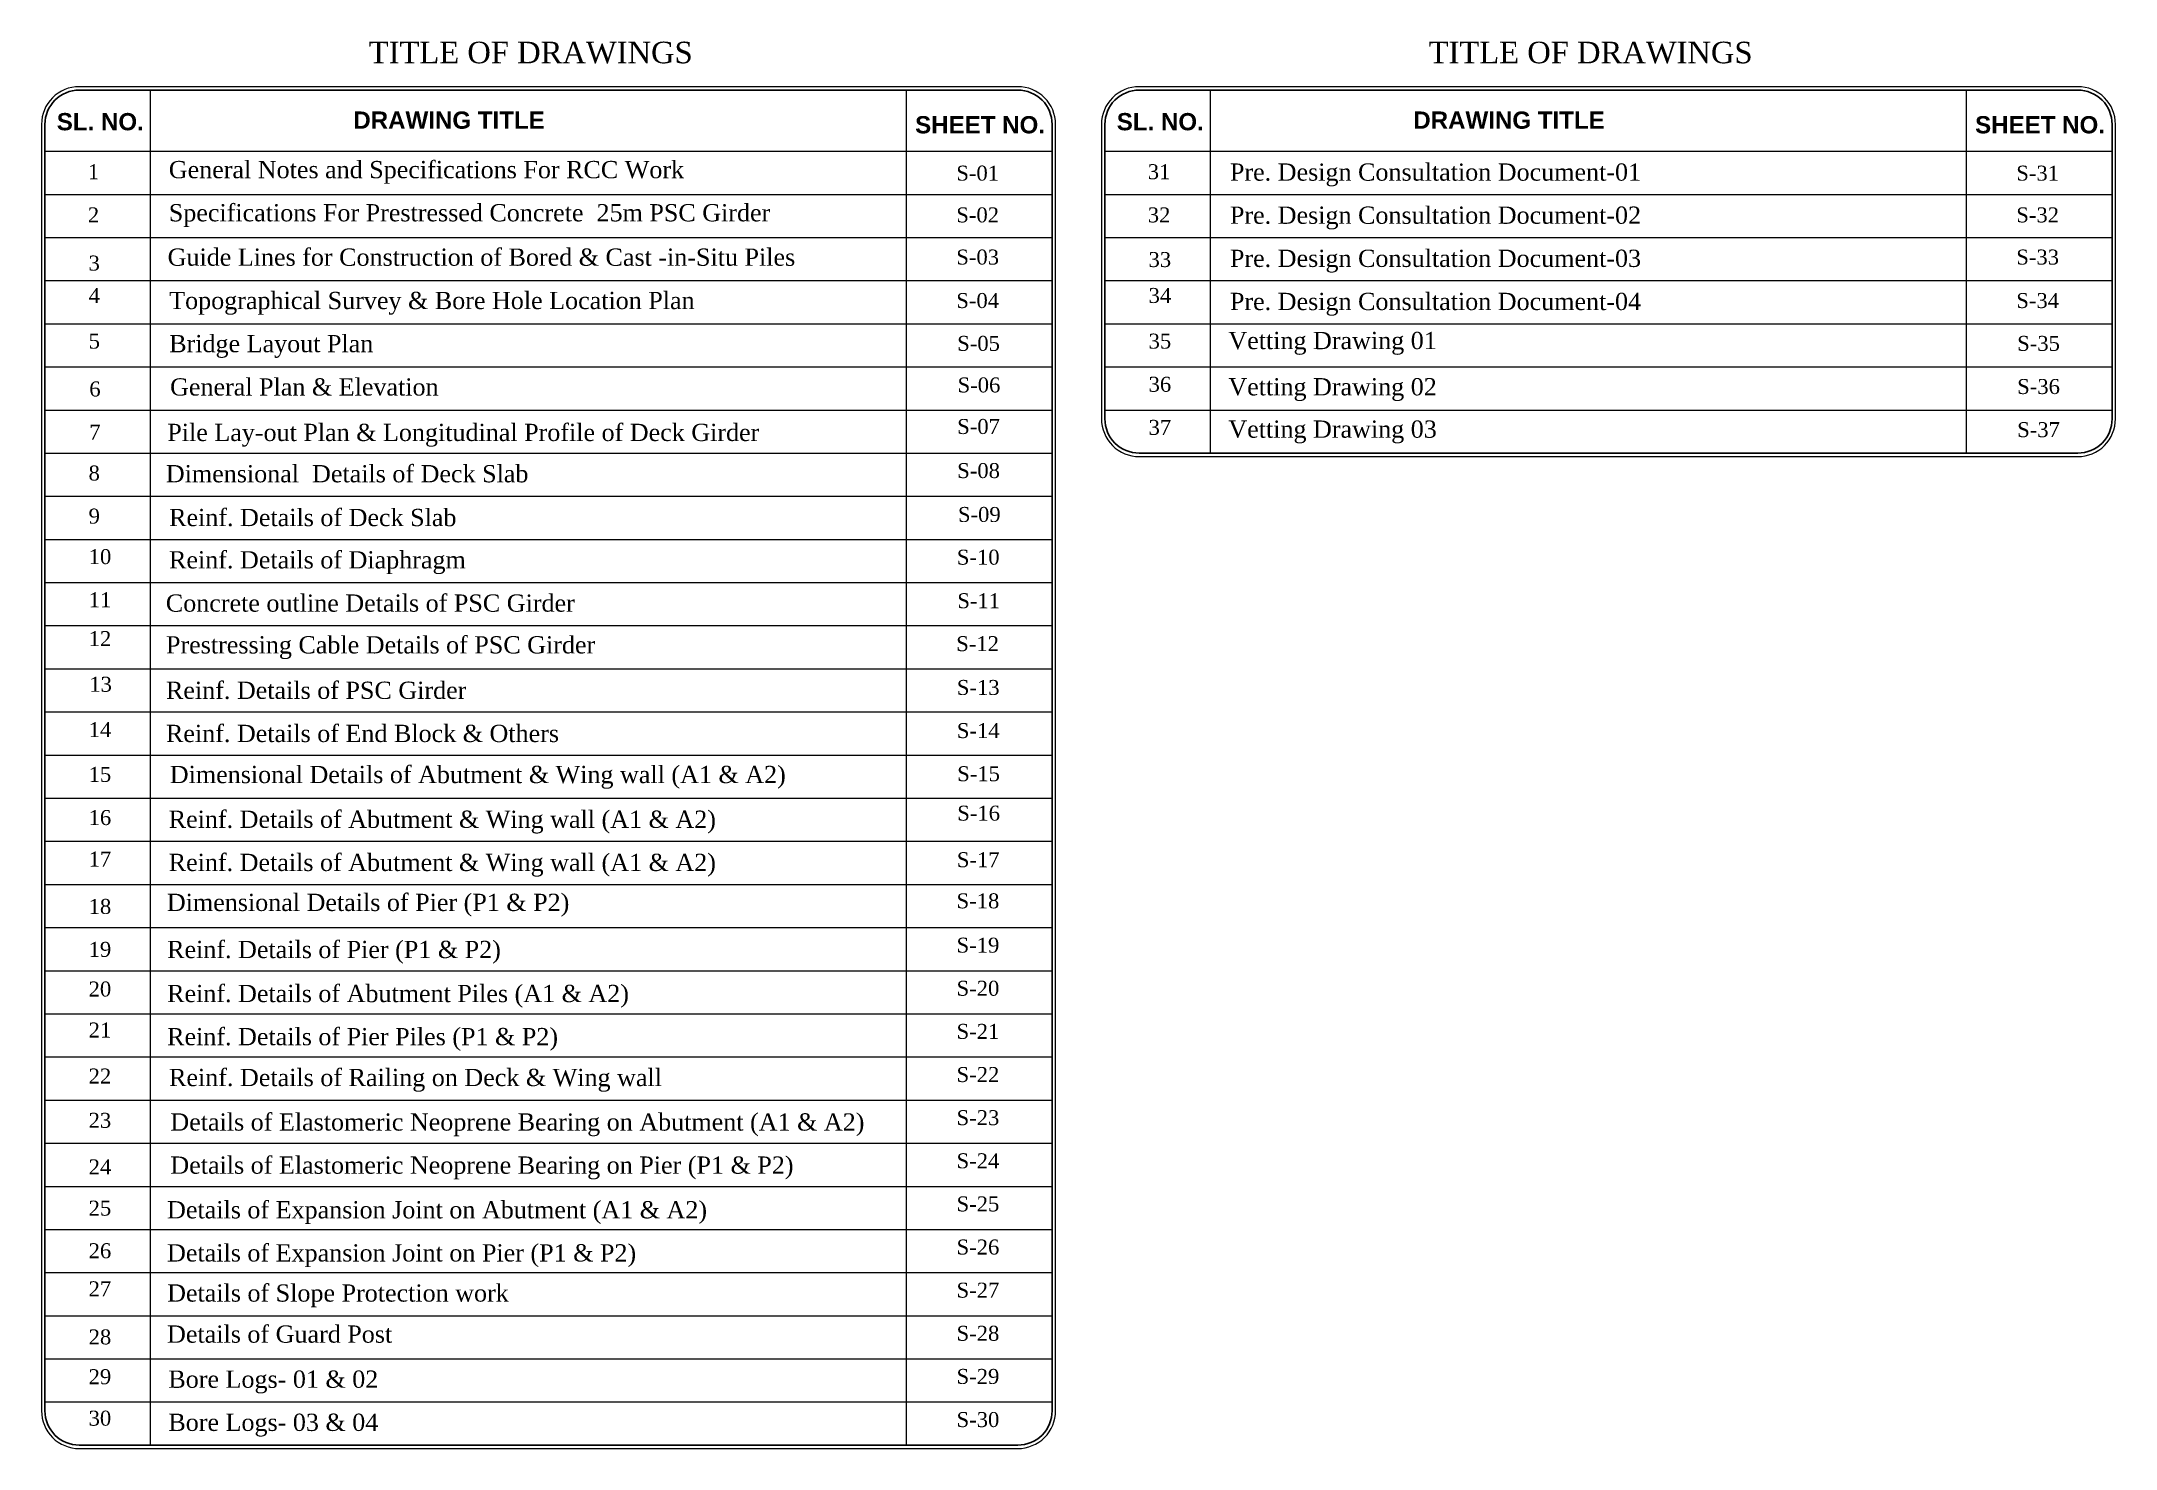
# Model space of a CAD drawing. Header units: metres. Extents: x -397010 to -375428, y 1061584 to 1107369.
# Drawn here: x -397010 to -393981, y 1061584 to 1063640 of the extents above; entities that cross this region are included whole.
import ezdxf
from ezdxf.enums import TextEntityAlignment as Align

# ---------------------------------------------------------------- set-up
doc = ezdxf.new("R2010")
doc.units = ezdxf.units.M
doc.header["$LTSCALE"] = 5
doc.header["$MEASUREMENT"] = 0
doc.layers.add('Text', color=7, linetype='Continuous', lineweight=15)
doc.layers.add('Text-z', color=4, linetype='Continuous', lineweight=20)
doc.styles.add('STYLE1', font='romantic.ttf', dxfattribs={"height": 85})

msp = doc.modelspace()

# ---------------------------------------------------------------- texts
at = {"layer": 'Text', "color": 7, "style": 'STYLE1'}
for p in [(-396295.5, 1063607.7), (-394747.5, 1063607.7)]:
    msp.add_text('TITLE OF DRAWINGS', height=31.5, dxfattribs=at).set_placement(p, align=Align.CENTER)
for s, height, p in [('1', 21.9, (-396942.3, 1063438.4)), ('S-01', 21.87, (-395673.9, 1063436.3)), ('31', 21.87, (-395394.3, 1063438.4)), ('S-31', 21.87, (-394125.8, 1063436.3)), ('2', 21.9, (-396942.3, 1063375.3)), ('S-02', 21.87, (-395673.9, 1063375.3)), ('32', 21.87, (-395394.3, 1063375.3)), ('S-32', 21.87, (-394125.8, 1063375.3)), ('3', 21.9, (-396941.3, 1063304.9)), ('S-03', 21.87, (-395673.9, 1063313.7)), ('33', 21.87, (-395393.2, 1063310.1)), ('S-33', 21.87, (-394125.8, 1063313.7)), ('4', 21.9, (-396941.1, 1063257.6)), ('S-04', 21.87, (-395673.9, 1063250.2)), ('34', 21.87, (-395393.1, 1063257.6)), ('S-34', 21.87, (-394125.8, 1063250.2)), ('5', 21.9, (-396941.1, 1063190.9)), ('S-05', 21.87, (-395672.6, 1063187.6)), ('35', 21.87, (-395393.1, 1063190.9)), ('S-35', 21.87, (-394124.5, 1063187.6)), ('6', 21.9, (-396940.2, 1063121)), ('S-06', 21.87, (-395672, 1063126.9)), ('36', 21.87, (-395393.1, 1063127.9)), ('S-36', 21.87, (-394124.5, 1063124.6)), ('7', 21.9, (-396940.2, 1063058)), ('S-07', 21.87, (-395672.6, 1063066.2)), ('37', 21.87, (-395393.1, 1063064.9)), ('S-37', 21.87, (-394124.5, 1063061.6)), ('8', 21.9, (-396941.3, 1062998.2)), ('S-08', 21.87, (-395672.6, 1063001.8)), ('9', 21.9, (-396941.2, 1062935.3)), ('S-09', 21.87, (-395671.5, 1062937.7)), ('10', 21.87, (-396941.1, 1062876.1)), ('S-10', 21.87, (-395673.1, 1062875.3)), ('11', 21.87, (-396941.1, 1062813.1)), ('S-11', 21.87, (-395672.4, 1062811.7)), ('12', 21.87, (-396941.1, 1062756.4)), ('S-12', 21.87, (-395674, 1062749)), ('13', 21.87, (-396940.2, 1062689.7)), ('S-13', 21.87, (-395673.1, 1062685)), ('14', 21.87, (-396941.1, 1062623.4)), ('S-14', 21.87, (-395673.1, 1062622)), ('15', 21.87, (-396941.2, 1062558)), ('S-15', 21.87, (-395672.6, 1062559)), ('16', 21.87, (-396941.2, 1062495)), ('S-16', 21.87, (-395672.5, 1062501.4)), ('17', 21.87, (-396941.2, 1062434.3)), ('S-17', 21.87, (-395673.1, 1062433.4)), ('18', 21.87, (-396941.2, 1062365.1)), ('S-18', 21.87, (-395673.5, 1062373.3)), ('19', 21.87, (-396941.2, 1062302.4)), ('S-19', 21.87, (-395673.5, 1062308.6)), ('20', 21.87, (-396941.2, 1062244.5)), ('S-20', 21.87, (-395673.5, 1062245.6)), ('21', 21.87, (-396941.2, 1062184.6)), ('S-21', 21.87, (-395673.5, 1062182.6)), ('22', 21.87, (-396941.2, 1062117.4)), ('S-22', 21.87, (-395673.5, 1062119.6)), ('S-23', 21.87, (-395673.5, 1062056.6)), ('23', 21.87, (-396941.2, 1062052.7)), ('24', 21.87, (-396941.2, 1061984.7)), ('S-24', 21.87, (-395673.5, 1061993.6)), ('25', 21.87, (-396941.2, 1061924.4)), ('S-25', 21.87, (-395673.5, 1061930.6)), ('26', 21.87, (-396941.2, 1061862.2)), ('S-26', 21.87, (-395673.5, 1061867.6)), ('27', 21.87, (-396941.2, 1061806.6)), ('S-27', 21.87, (-395673.5, 1061804.6)), ('28', 21.87, (-396941.2, 1061736.3)), ('S-28', 21.87, (-395673.5, 1061741.6)), ('29', 21.87, (-396941.2, 1061678.2)), ('S-29', 21.87, (-395673.5, 1061678.6)), ('30', 21.87, (-396941.2, 1061617.6)), ('S-30', 21.87, (-395673.5, 1061615.6))]:
    msp.add_text(s, height=height, dxfattribs=at).set_placement(p)
at = {"layer": 'Text', "color": 7, "char_height": 25.2, "attachment_point": 1, "style": 'STYLE1'}
for s, insert, width in [('{\\fArial|b1|i0|c0|p34;SL. NO.}', (-396987.7, 1063535), 208.139), ('{\\fArial|b1|i0|c0|p34;DRAWING TITLE}', (-396554.6, 1063537.3), 381.245), ('{\\fArial|b1|i0|c0|p34;SL. NO.}', (-395439.6, 1063535), 208.139), ('{\\fArial|b1|i0|c0|p34;DRAWING TITLE}', (-395006.5, 1063537.3), 381.245), ('{\\fArial|b1|i0|c0|p34;SHEET NO.}', (-395734.1, 1063530.5), 208.139), ('{\\fArial|b1|i0|c0|p34;SHEET NO.}', (-394186, 1063530.5), 208.139)]:
    msp.add_mtext(s, dxfattribs=dict(at, insert=insert, width=width))
at = {"layer": 'Text-z', "color": 7, "style": 'STYLE1'}
for s, p in [('Guide Lines for Construction of Bored & Cast -in-Situ Piles', (-396825.8, 1063311.9)), ('Topographical Survey & Bore Hole Location Plan  ', (-396823.5, 1063248.6)), ('Bridge Layout Plan', (-396823.5, 1063185.6)), ('Vetting Drawing 01', (-395276.6, 1063190.1)), ('General Plan & Elevation', (-396822.2, 1063122.3)), ('Vetting Drawing 02', (-395276.6, 1063122.6)), ('Pile Lay-out Plan & Longitudinal Profile of Deck Girder', (-396826.3, 1063055.9)), ('Vetting Drawing 03', (-395276.6, 1063060.7)), ('Dimensional  Details of Deck Slab ', (-396828.4, 1062995.6)), ('Concrete outline Details of PSC Girder', (-396828.4, 1062806.6)), ('Prestressing Cable Details of PSC Girder', (-396828.2, 1062745.6)), ('Reinf. Details of PSC Girder', (-396828.2, 1062679.2)), ('Reinf. Details of End Block & Others', (-396828.2, 1062616.2)), ('Reinf. Details of Pier (P1 & P2)', (-396826.5, 1062300.6)), ('Reinf. Details of Abutment Piles (A1 & A2) ', (-396826.5, 1062236.3)), ('Reinf. Details of Pier Piles (P1 & P2) ', (-396826.5, 1062173.3)), ('Details of Expansion Joint on Abutment (A1 & A2) ', (-396826.6, 1061920.4)), ('Details of Expansion Joint on Pier (P1 & P2)', (-396826.6, 1061857.4)), ('Details of Slope Protection work', (-396826.5, 1061798.8)), ('Details of Guard Post', (-396826.6, 1061738.8)), ('Bore Logs- 01 & 02 ', (-396824.7, 1061672.9)), ('Bore Logs- 03 & 04 ', (-396824.7, 1061609.9))]:
    msp.add_text(s, height=25.2, dxfattribs=at).set_placement(p)
at = {"layer": 'Text-z', "color": 7, "char_height": 25.2, "style": 'STYLE1'}
for s, insert, width, attachment_point in [('General Notes and Specifications For RCC Work', (-396824.1, 1063431.6), 923.431, 7), ('Pre. Design Consultation Document-01', (-395274.3, 1063461.4), 810.838, 1), ('Specifications For Prestressed Concrete  25m PSC Girder ', (-396824.1, 1063368.6), 1237.832, 7), ('Pre. Design Consultation Document-02', (-395274.3, 1063398.4), 810.838, 1), ('Pre. Design Consultation Document-03', (-395274.3, 1063335.4), 810.838, 1), ('Pre. Design Consultation Document-04', (-395274.3, 1063272.4), 810.838, 1), ('Reinf. Details of Deck Slab ', (-396823.6, 1062956.8), 759.208, 1), ('Reinf. Details of Diaphragm ', (-396823.7, 1062895), 861.022, 1), ('\\pt896.0112;{\\fTimes New Roman|b0|i0|c0|p18;Dimensional Details of Abutment & Wing wall (A1 & A2) }', (-396822.6, 1062581.4), 883.503, 1), ('\\pt896.0112;{\\fTimes New Roman|b0|i0|c0|p18; Reinf. Details of Abutment & Wing wall (A1 & A2) }', (-396833.7, 1062516), 802.31, 1), ('\\pt896.0112;{\\fTimes New Roman|b0|i0|c0|p18; Reinf. Details of Abutment & Wing wall (A1 & A2) }', (-396833.7, 1062453), 870.274, 1), ('Dimensional Details of Pier (P1 & P2)', (-396826.9, 1062394.6), 870.274, 1), ('Reinf. Details of Railing on Deck & Wing wall', (-396823.7, 1062105.3), 861.022, 7), ('Details of Elastomeric Neoprene Bearing on Abutment (A1 & A2) ', (-396821.8, 1062040.3), 1101.365, 7), ('Details of Elastomeric Neoprene Bearing on Pier (P1 & P2)', (-396821.8, 1061977.3), 940.107, 7)]:
    msp.add_mtext(s, dxfattribs=dict(at, insert=insert, width=width, attachment_point=attachment_point))

# ---------------------------------------------------------------- linework, layer by layer
at = {"layer": 'Text', "color": 7}
for p, q in [((-396851.2, 1063568.5), (-396851.2, 1061589.2)), ((-395747.1, 1063568.5), (-395747.1, 1061589.2)), ((-395303.1, 1063568.5), (-395303.1, 1063038.2)), ((-394199, 1063568.5), (-394199, 1063038.2))]:
    msp.add_line(p, q, dxfattribs=at)
at = {"layer": 'Text', "color": 7, "lineweight": 5}
for points in [[(-396955, 1063573.5, 0.414214), (-397010, 1063518.5), (-397010, 1061639.2, 0.414214), (-396955, 1061584.2), (-395584, 1061584.2, 0.414214), (-395529, 1061639.2), (-395529, 1063518.5, 0.414214), (-395584, 1063573.5)], [(-395406.9, 1063573.5, 0.414214), (-395461.9, 1063518.5), (-395461.9, 1063088.2, 0.414214), (-395406.9, 1063033.2), (-394035.9, 1063033.2, 0.414214), (-393980.9, 1063088.2), (-393980.9, 1063518.5, 0.414214), (-394035.9, 1063573.5)]]:
    msp.add_lwpolyline(points, format="xyb", close=True, dxfattribs=at)
at = {"layer": 'Text', "color": 7, "lineweight": 30}
for points in [[(-396955, 1063568.5, 0.414214), (-397005, 1063518.5), (-397005, 1061639.2, 0.414214), (-396955, 1061589.2), (-395584, 1061589.2, 0.414214), (-395534, 1061639.2), (-395534, 1063518.5, 0.414214), (-395584, 1063568.5)], [(-395406.9, 1063568.5, 0.414214), (-395456.9, 1063518.5), (-395456.9, 1063088.2, 0.414214), (-395406.9, 1063038.2), (-394035.9, 1063038.2, 0.414214), (-393985.9, 1063088.2), (-393985.9, 1063518.5, 0.414214), (-394035.9, 1063568.5)]]:
    msp.add_lwpolyline(points, format="xyb", close=True, dxfattribs=at)
at = {"layer": 'Text', "color": 7}
for points in [[(-397005, 1063479.2), (-395534, 1063479.2)], [(-395456.9, 1063479.2), (-393985.9, 1063479.2)], [(-397005, 1063416.2), (-395534, 1063416.2)], [(-395456.9, 1063416.2), (-393985.9, 1063416.2)], [(-397005, 1063353.2), (-395534, 1063353.2)], [(-395456.9, 1063353.2), (-393985.9, 1063353.2)], [(-397005, 1063290.2), (-395534, 1063290.2)], [(-395456.9, 1063290.2), (-393985.9, 1063290.2)], [(-397005, 1063227.2), (-395534, 1063227.2)], [(-395456.9, 1063227.2), (-393985.9, 1063227.2)], [(-397005, 1063164.2), (-395534, 1063164.2)], [(-395456.9, 1063164.2), (-393985.9, 1063164.2)], [(-397005, 1063101.2), (-395534, 1063101.2)], [(-395456.9, 1063101.2), (-393985.9, 1063101.2)], [(-397005, 1063038.2), (-395534, 1063038.2)], [(-397005, 1062975.2), (-395534, 1062975.2)], [(-397005, 1062912.2), (-395534, 1062912.2)], [(-397005, 1062849.2), (-395534, 1062849.2)], [(-397005, 1062786.2), (-395534, 1062786.2)], [(-397005, 1062723.2), (-395534, 1062723.2)], [(-397005, 1062660.2), (-395534, 1062660.2)], [(-397005, 1062597.2), (-395534, 1062597.2)], [(-397005, 1062534.2), (-395534, 1062534.2)], [(-397005, 1062534.2), (-395534, 1062534.2)], [(-397005, 1062471.2), (-395534, 1062471.2)], [(-397005, 1062408.2), (-395534, 1062408.2)], [(-397005, 1062345.2), (-395534, 1062345.2)], [(-397005, 1062282.2), (-395534, 1062282.2)], [(-397005, 1062219.2), (-395534, 1062219.2)], [(-397005, 1062156.2), (-395534, 1062156.2)], [(-397005, 1062093.2), (-395534, 1062093.2)], [(-397005, 1062030.2), (-395534, 1062030.2)], [(-397005, 1061967.2), (-395534, 1061967.2)], [(-397005, 1061904.2), (-395534, 1061904.2)], [(-397005, 1061841.2), (-395534, 1061841.2)], [(-397005, 1061778.2), (-395534, 1061778.2)], [(-397005, 1061715.2), (-395534, 1061715.2)], [(-397005, 1061652.2), (-395534, 1061652.2)]]:
    msp.add_lwpolyline(points, dxfattribs=at)

msp.set_redraw_order([(e.dxf.handle, doc.entitydb.next_handle()) for e in msp.query("TEXT MTEXT ATTDEF DIMENSION ARC_DIMENSION")])  # texts and dimensions are drawn at this point

doc.saveas('drawing.dxf')
